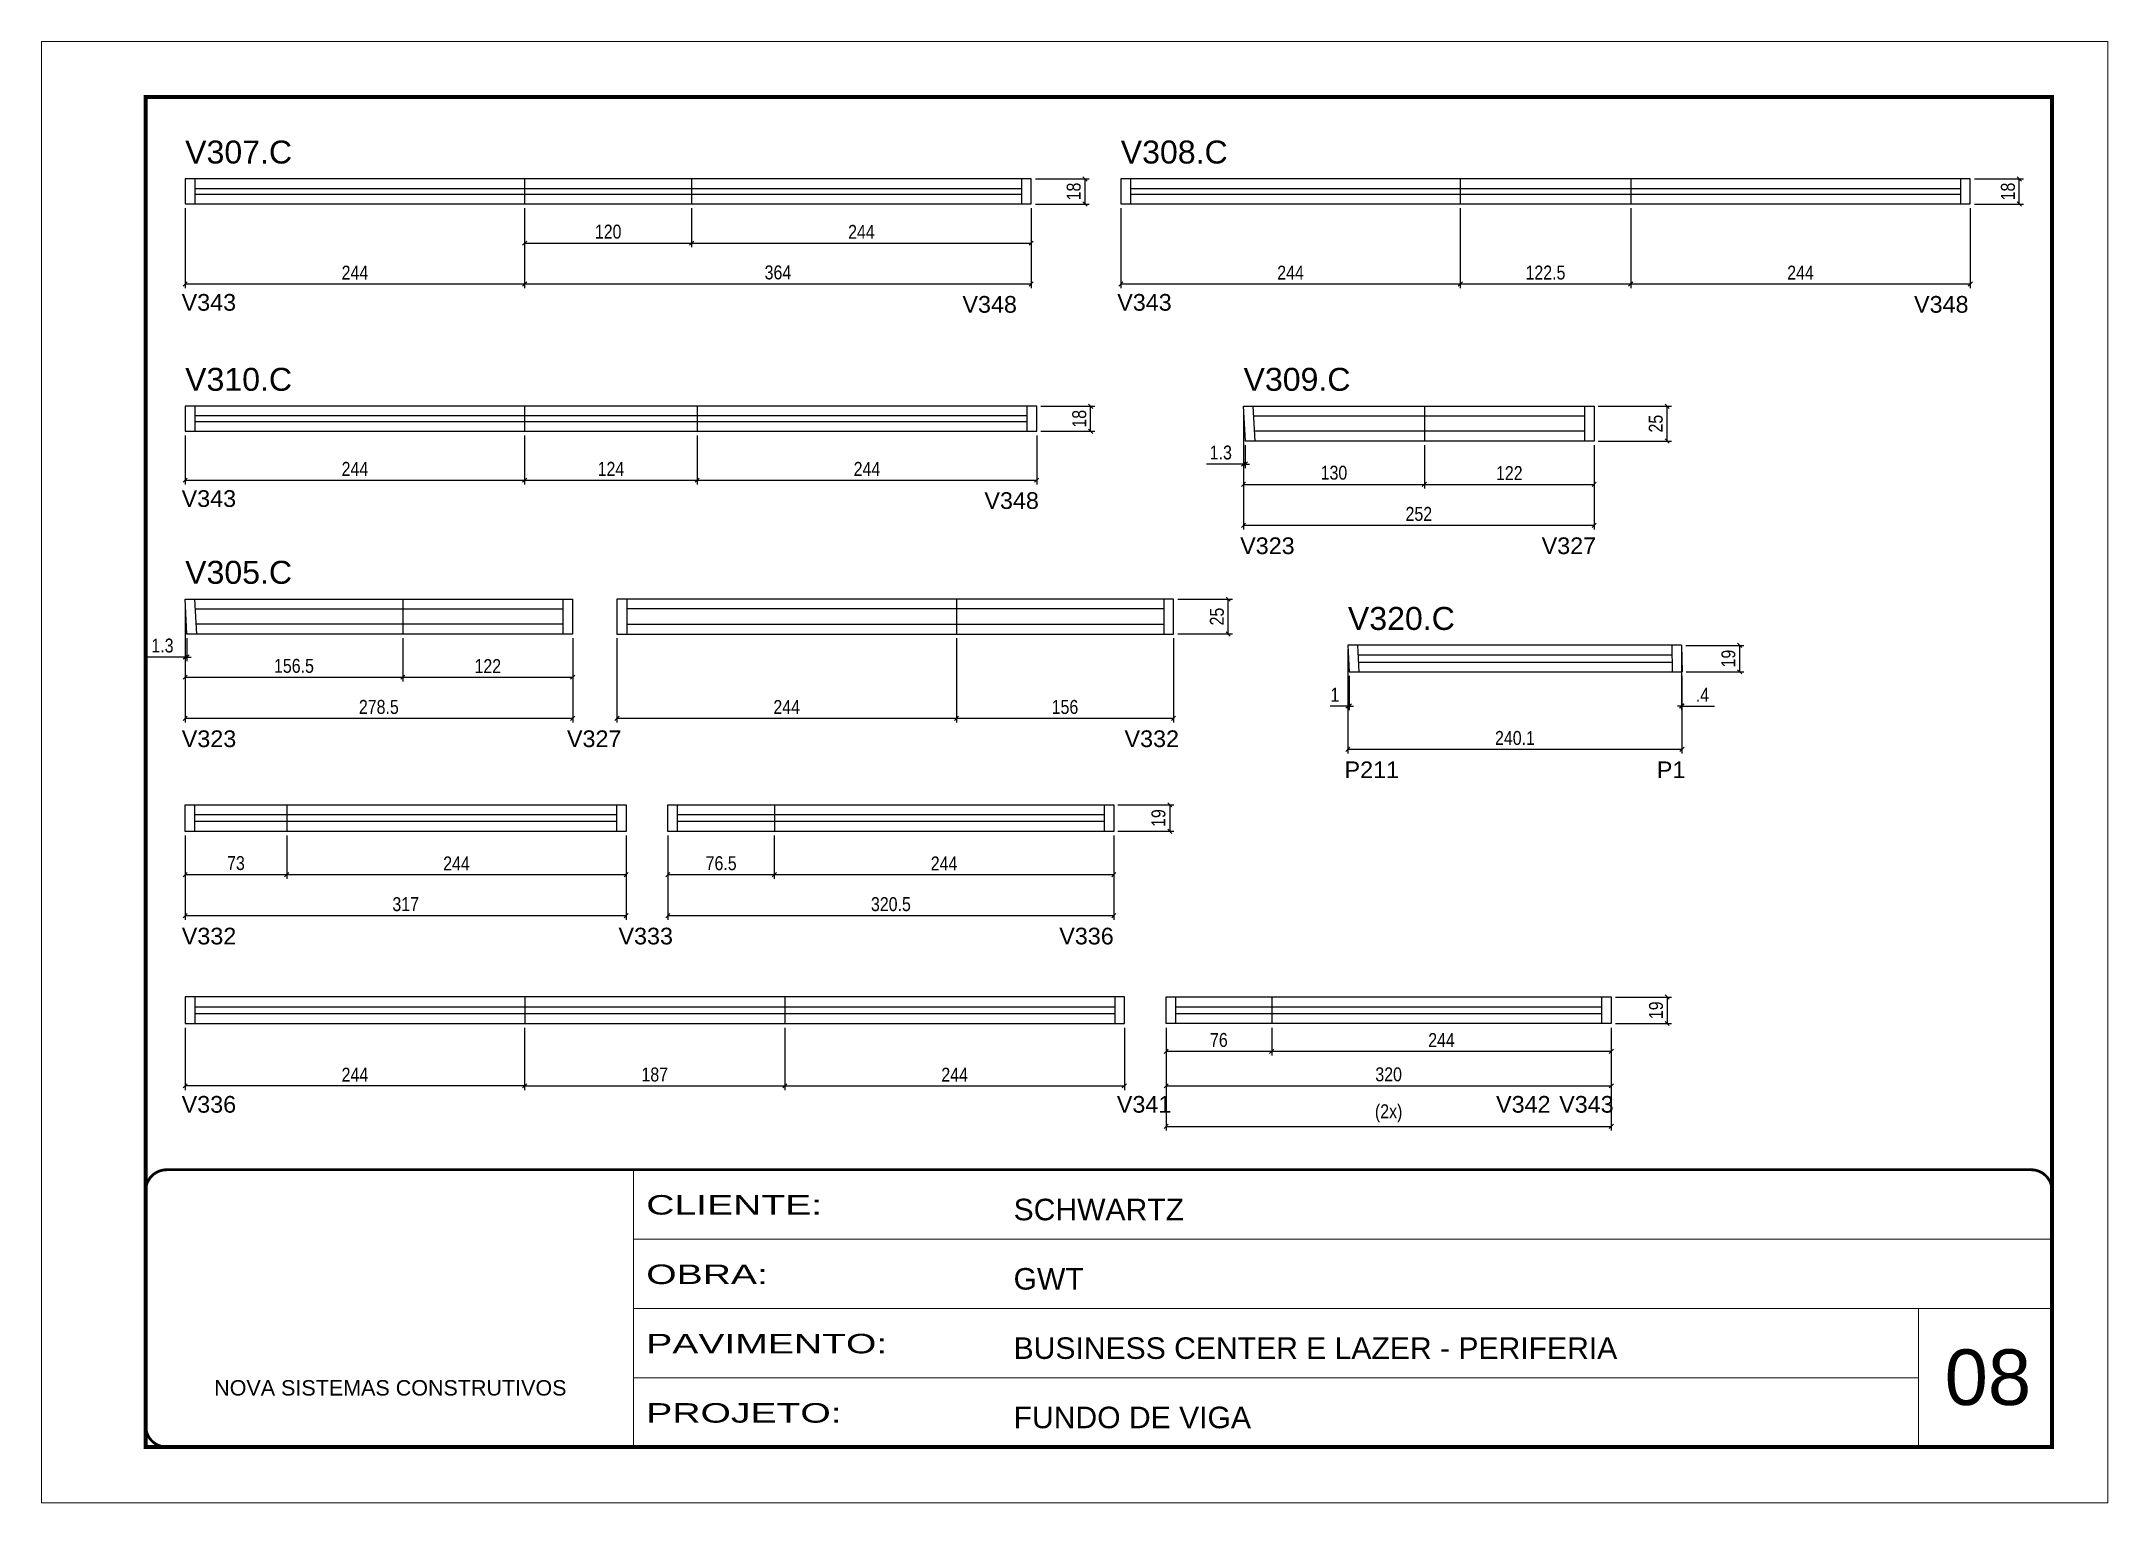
# Model space of a CAD drawing. Extents: x 3245 to 12416, y 917 to 10295.
# Drawn here: x 8014 to 9499, y 7809 to 8859 of the extents above; entities that cross this region are included whole.
import ezdxf

# ---------------------------------------------------------------- set-up
doc = ezdxf.new("R2010")
doc.units = 0
doc.linetypes.add('CONTINUO', pattern=[0])
doc.linetypes.add('DASHED', pattern=[0.75, 0.5, -0.25])
for name, color, linetype in [('5', 5, 'Continuous'), ('COTA', 241, 'Continuous'), ('NOMENCLATURA', 7, 'Continuous'), ('Painéis', 200, 'Continuous'), ('SARR_2.2x7', 40, 'Continuous')]:
    doc.layers.add(name, color=color, linetype=linetype)
for name, color, linetype, lineweight in [('CARIMBO', 255, 'Continuous', 9), ('Folhas', 255, 'Continuous', 9), ('SARRAFO DE PRESSAO', 251, 'DASHED', 9)]:
    doc.layers.add(name, color=color, linetype=linetype, lineweight=lineweight)
doc.styles.add('ARIAL', font='arial.ttf')
doc.styles.add('COTA TECNICA', font='techl___.ttf', dxfattribs={"height": 10})
doc.styles.add('COTA TECNICA-50', font='techl___.ttf', dxfattribs={"height": 10})
doc.styles.get("Standard").update_dxf_attribs({"font": 'arial.ttf'})
doc.styles.add('Tecnologia', font='')
doc.styles.get('Tecnologia').set_extended_font_data('Forgotten Futurist')
doc.dimstyles.new('COTA PAINEL-50', dxfattribs={"dimtxt": 10, "dimasz": 3, "dimexe": 3, "dimexo": 3, "dimgap": 3, "dimtad": 1, "dimdec": 1, "dimzin": 12, "dimdsep": 46, "dimtxsty": 'COTA TECNICA-50', "dimblk1": 'OBLIQUE', "dimblk2": 'OBLIQUE', "dimsah": 1, "dimcen": 0.9, "dimclrd": 4, "dimclre": 4, "dimclrt": 240, "dimadec": 1, "dimazin": 3, "dimtfac": 1, "dimtdec": 1, "dimtmove": 0, "dimatfit": 3, "dimfxl": 1, "dimtolj": 1, "dimtzin": 12, "dimarcsym": 0})
doc.dimstyles.new('PAINEL', dxfattribs={"dimtxt": 10, "dimasz": 3, "dimexe": 3, "dimexo": 3, "dimgap": 3, "dimtad": 1, "dimdec": 1, "dimzin": 12, "dimdsep": 46, "dimtxsty": 'COTA TECNICA', "dimblk1": 'OBLIQUE', "dimblk2": 'OBLIQUE', "dimsah": 1, "dimcen": 0.9, "dimclrd": 4, "dimclre": 4, "dimclrt": 240, "dimadec": 1, "dimazin": 3, "dimtfac": 1, "dimtdec": 1, "dimtmove": 0, "dimatfit": 3, "dimfxl": 1, "dimtolj": 1, "dimtzin": 12, "dimarcsym": 0})

msp = doc.modelspace()

# ---------------------------------------------------------------- texts
at = {"layer": '5', "linetype": 'Continuous'}
for s, p in [('V343', (8114.68, 8665.16)), ('V348', (8675.82, 8663.71)), ('V343', (8787.06, 8665.16)), ('V348', (9359.69, 8663.71)), ('V343', (8114.68, 8524.19)), ('V348', (8691.61, 8522.74)), ('V323', (8875.41, 8490.28)), ('V327', (9092.07, 8490.28)), ('V323', (8114.79, 8351.61)), ('V327', (8391.6, 8351.61)), ('V332', (8792.31, 8351.61)), ('P211', (8950.42, 8329.28)), ('P1', (9174.85, 8329.28)), ('V332', (8114.79, 8209.82)), ('V333', (8428.64, 8209.82)), ('V336', (8745.4, 8209.82)), ('V336', (8114.7, 8088.92)), ('V341', (8786.77, 8088.92)), ('V342', (9059.3, 8088.92)), ('V343', (9104.68, 8088.92))]:
    msp.add_text(s, height=12, rotation=359.99996, dxfattribs=at).set_placement(p)
at = {"layer": 'CARIMBO', "style": 'ARIAL'}
msp.add_text('08', height=40, dxfattribs=at).set_placement((9381.7, 7878.85))
at = {"layer": 'NOMENCLATURA', "linetype": 'Continuous'}
for s, p in [('V307.C', (8117.19, 8770.91)), ('V308.C', (8789.57, 8770.91)), ('V310.C', (8117.19, 8607.6)), ('V309.C', (8877.82, 8607.6)), ('V305.C', (8117.19, 8468.93)), ('V320.C', (8952.82, 8435.79))]:
    msp.add_text(s, height=16.5, dxfattribs=at).set_placement(p)

# ---------------------------------------------------------------- blocks, each defined once
blk = doc.blocks.new('9999999999')
at = {"color": 30, "linetype": 'CONTINUO'}
for p, q in [((98564.6, 34230.2), (98564.6, 34429.4)), ((98564.6, 34379.6), (99584, 34379.6)), ((98564.6, 34329.8), (99488, 34329.8)), ((99584, 34329.8), (99488, 34329.8)), ((99488, 34329.8), (99488, 34230.2)), ((98564.6, 34280), (99488, 34280))]:
    blk.add_line(p, q, dxfattribs=at)
at = {"color": 30, "linetype": 'CONTINUO', "const_width": 2}
blk.add_lwpolyline([(99584, 34230.2), (99584, 34414.4, 0.414214), (99569, 34429.4), (98229, 34429.4, 0.414214), (98214, 34414.4), (98214, 34245.2, 0.414214), (98229, 34230.2), (99584, 34230.2)], format="xyb", dxfattribs=at)
at = {"layer": 'Folhas'}
blk.add_lwpolyline([(98139, 34190.2), (99624, 34190.2), (99624, 35240.2), (98139, 35240.2)], close=True, dxfattribs=at)
at = {"layer": 'Folhas', "color": 30, "const_width": 3}
blk.add_lwpolyline([(98214, 34230.2), (99584, 34230.2), (99584, 35200.2), (98214, 35200.2)], close=True, dxfattribs=at)
at = {"color": 7, "linetype": 'Continuous', "ltscale": 5, "style": 'ARIAL'}
for s, height, p in [('SCHWARTZ', 15.48, (98837.7, 34393.1)), ('GWT', 15.48, (98837.7, 34343.3)), ('BUSINESS CENTER E LAZER - PERIFERIA', 15.483, (98837.7, 34293.5)), ('NOVA SISTEMAS CONSTRUTIVOS', 11.059, (98263.2, 34267.2)), ('FUNDO DE VIGA', 15.483, (98837.7, 34243.7))]:
    blk.add_text(s, height=height, dxfattribs=at).set_placement(p)
at = {"layer": 'Folhas', "color": 7, "style": 'Tecnologia', "width": 1.5}
for s, p in [('CLIENTE:', (98573.7, 34397.2)), ('OBRA:', (98573.7, 34347.3)), ('PAVIMENTO:', (98573.7, 34297.5)), ('PROJETO:', (98573.7, 34247.7))]:
    blk.add_text(s, height=14, dxfattribs=at).set_placement(p)
blk = doc.blocks.new('_Oblique')
at = {"color": 0, "linetype": 'ByBlock', "lineweight": -2}
blk.add_line((-0.5, -0.5), (0.5, 0.5), dxfattribs=at)
blk = doc.blocks.new('*D795')
at = {"layer": 'COTA', "color": 4, "linetype": 'ByBlock', "lineweight": -2, "transparency": 16777216}
for p, q in [((8117.2, 8738.8), (8117.2, 8681.4)), ((8361.2, 8738.8), (8361.2, 8681.4)), ((8117.2, 8684.4), (8361.2, 8684.4))]:
    blk.add_line(p, q, dxfattribs=at)
at = {"layer": 'Defpoints', "color": 0, "linetype": 'ByBlock', "transparency": 16777216}
for p in [(8117.2, 8741.8), (8361.2, 8741.8), (8361.2, 8684.4)]:
    blk.add_point(p, dxfattribs=at)
at = {"layer": 'COTA', "color": 4, "linetype": 'ByBlock', "lineweight": -2, "transparency": 16777216, "xscale": 3, "yscale": 3, "zscale": 3, "rotation": 180}
blk.add_blockref('_Oblique', (8117.2, 8684.4), dxfattribs=at)
at = {"layer": 'COTA', "color": 4, "linetype": 'ByBlock', "lineweight": -2, "transparency": 16777216, "xscale": 3, "yscale": 3, "zscale": 3}
blk.add_blockref('_Oblique', (8361.2, 8684.4), dxfattribs=at)
at = {"layer": 'COTA', "color": 240, "linetype": 'ByBlock', "transparency": 16777216, "insert": (8239.2, 8692.5), "char_height": 10, "attachment_point": 5, "style": 'COTA TECNICA-50'}
blk.add_mtext('\\A1;244', dxfattribs=at)
blk = doc.blocks.new('*D797')
at = {"layer": 'COTA', "color": 4, "linetype": 'ByBlock', "lineweight": -2, "transparency": 16777216}
for p, q in [((8361.2, 8738.8), (8361.2, 8681.4)), ((8725.2, 8738.8), (8725.2, 8681.4)), ((8361.2, 8684.4), (8725.2, 8684.4))]:
    blk.add_line(p, q, dxfattribs=at)
at = {"layer": 'Defpoints', "color": 0, "linetype": 'ByBlock', "transparency": 16777216}
for p in [(8361.2, 8741.8), (8725.2, 8741.8), (8725.2, 8684.4)]:
    blk.add_point(p, dxfattribs=at)
at = {"layer": 'COTA', "color": 4, "linetype": 'ByBlock', "lineweight": -2, "transparency": 16777216, "xscale": 3, "yscale": 3, "zscale": 3, "rotation": 180}
blk.add_blockref('_Oblique', (8361.2, 8684.4), dxfattribs=at)
at = {"layer": 'COTA', "color": 4, "linetype": 'ByBlock', "lineweight": -2, "transparency": 16777216, "xscale": 3, "yscale": 3, "zscale": 3}
blk.add_blockref('_Oblique', (8725.2, 8684.4), dxfattribs=at)
at = {"layer": 'COTA', "color": 240, "linetype": 'ByBlock', "transparency": 16777216, "insert": (8543.2, 8692.6), "char_height": 10, "attachment_point": 5, "style": 'COTA TECNICA-50'}
blk.add_mtext('\\A1;364', dxfattribs=at)
blk = doc.blocks.new('*D798')
at = {"layer": 'COTA', "color": 4, "linetype": 'ByBlock', "lineweight": -2, "transparency": 16777216}
for p, q in [((8361.2, 8738.8), (8361.2, 8710.7)), ((8481.2, 8738.8), (8481.2, 8710.7)), ((8361.2, 8713.7), (8481.2, 8713.7))]:
    blk.add_line(p, q, dxfattribs=at)
at = {"layer": 'Defpoints', "color": 0, "linetype": 'ByBlock', "transparency": 16777216}
for p in [(8361.2, 8741.8), (8481.2, 8741.8), (8481.2, 8713.7)]:
    blk.add_point(p, dxfattribs=at)
at = {"layer": 'COTA', "color": 4, "linetype": 'ByBlock', "lineweight": -2, "transparency": 16777216, "xscale": 3, "yscale": 3, "zscale": 3, "rotation": 180}
blk.add_blockref('_Oblique', (8361.2, 8713.7), dxfattribs=at)
at = {"layer": 'COTA', "color": 4, "linetype": 'ByBlock', "lineweight": -2, "transparency": 16777216, "xscale": 3, "yscale": 3, "zscale": 3}
blk.add_blockref('_Oblique', (8481.2, 8713.7), dxfattribs=at)
at = {"layer": 'COTA', "color": 240, "linetype": 'ByBlock', "transparency": 16777216, "insert": (8421.2, 8721.9), "char_height": 10, "attachment_point": 5, "style": 'COTA TECNICA-50'}
blk.add_mtext('\\A1;120', dxfattribs=at)
blk = doc.blocks.new('*D799')
at = {"layer": 'COTA', "color": 4, "linetype": 'ByBlock', "lineweight": -2, "transparency": 16777216}
for p, q in [((8481.2, 8738.8), (8481.2, 8710.7)), ((8725.2, 8738.8), (8725.2, 8710.7)), ((8481.2, 8713.7), (8725.2, 8713.7))]:
    blk.add_line(p, q, dxfattribs=at)
at = {"layer": 'Defpoints', "color": 0, "linetype": 'ByBlock', "transparency": 16777216}
for p in [(8481.2, 8741.8), (8725.2, 8741.8), (8725.2, 8713.7)]:
    blk.add_point(p, dxfattribs=at)
at = {"layer": 'COTA', "color": 4, "linetype": 'ByBlock', "lineweight": -2, "transparency": 16777216, "xscale": 3, "yscale": 3, "zscale": 3, "rotation": 180}
blk.add_blockref('_Oblique', (8481.2, 8713.7), dxfattribs=at)
at = {"layer": 'COTA', "color": 4, "linetype": 'ByBlock', "lineweight": -2, "transparency": 16777216, "xscale": 3, "yscale": 3, "zscale": 3}
blk.add_blockref('_Oblique', (8725.2, 8713.7), dxfattribs=at)
at = {"layer": 'COTA', "color": 240, "linetype": 'ByBlock', "transparency": 16777216, "insert": (8603.2, 8721.8), "char_height": 10, "attachment_point": 5, "style": 'COTA TECNICA-50'}
blk.add_mtext('\\A1;244', dxfattribs=at)
blk = doc.blocks.new('*D800')
at = {"layer": 'COTA', "color": 4, "linetype": 'ByBlock', "lineweight": -2, "transparency": 16777216}
for p, q in [((8728.2, 8759.8), (8766.9, 8759.8)), ((8763.9, 8741.8), (8763.9, 8759.8)), ((8728.2, 8741.8), (8766.9, 8741.8))]:
    blk.add_line(p, q, dxfattribs=at)
at = {"layer": 'Defpoints', "color": 0, "linetype": 'ByBlock', "transparency": 16777216}
for p in [(8725.2, 8759.8), (8763.9, 8759.8), (8725.2, 8741.8)]:
    blk.add_point(p, dxfattribs=at)
at = {"layer": 'COTA', "color": 4, "linetype": 'ByBlock', "lineweight": -2, "transparency": 16777216, "xscale": 3, "yscale": 3, "zscale": 3}
for p, rotation in [((8763.9, 8759.8), 90), ((8763.9, 8741.8), 270)]:
    blk.add_blockref('_Oblique', p, dxfattribs=dict(at, rotation=rotation))
at = {"layer": 'COTA', "color": 240, "linetype": 'ByBlock', "transparency": 16777216, "insert": (8755.8, 8750.8), "char_height": 10, "attachment_point": 5, "rotation": 90, "style": 'COTA TECNICA-50'}
blk.add_mtext('\\A1;18', dxfattribs=at)
blk = doc.blocks.new('*D796')
at = {"layer": 'COTA', "color": 4, "linetype": 'ByBlock', "lineweight": -2, "transparency": 16777216}
for p, q in [((8789.6, 8738.8), (8789.6, 8681.4)), ((9033.6, 8738.8), (9033.6, 8681.4)), ((8789.6, 8684.4), (9033.6, 8684.4))]:
    blk.add_line(p, q, dxfattribs=at)
at = {"layer": 'Defpoints', "color": 0, "linetype": 'ByBlock', "transparency": 16777216}
for p in [(8789.6, 8741.8), (9033.6, 8741.8), (9033.6, 8684.4)]:
    blk.add_point(p, dxfattribs=at)
at = {"layer": 'COTA', "color": 4, "linetype": 'ByBlock', "lineweight": -2, "transparency": 16777216, "xscale": 3, "yscale": 3, "zscale": 3, "rotation": 180}
blk.add_blockref('_Oblique', (8789.6, 8684.4), dxfattribs=at)
at = {"layer": 'COTA', "color": 4, "linetype": 'ByBlock', "lineweight": -2, "transparency": 16777216, "xscale": 3, "yscale": 3, "zscale": 3}
blk.add_blockref('_Oblique', (9033.6, 8684.4), dxfattribs=at)
at = {"layer": 'COTA', "color": 240, "linetype": 'ByBlock', "transparency": 16777216, "insert": (8911.6, 8692.5), "char_height": 10, "attachment_point": 5, "style": 'COTA TECNICA-50'}
blk.add_mtext('\\A1;244', dxfattribs=at)
blk = doc.blocks.new('*D802')
at = {"layer": 'COTA', "color": 4, "linetype": 'ByBlock', "lineweight": -2, "transparency": 16777216}
for p, q in [((9033.6, 8738.8), (9033.6, 8681.4)), ((9156.1, 8738.8), (9156.1, 8681.4)), ((9033.6, 8684.4), (9156.1, 8684.4))]:
    blk.add_line(p, q, dxfattribs=at)
at = {"layer": 'Defpoints', "color": 0, "linetype": 'ByBlock', "transparency": 16777216}
for p in [(9033.6, 8741.8), (9156.1, 8741.8), (9156.1, 8684.4)]:
    blk.add_point(p, dxfattribs=at)
at = {"layer": 'COTA', "color": 4, "linetype": 'ByBlock', "lineweight": -2, "transparency": 16777216, "xscale": 3, "yscale": 3, "zscale": 3, "rotation": 180}
blk.add_blockref('_Oblique', (9033.6, 8684.4), dxfattribs=at)
at = {"layer": 'COTA', "color": 4, "linetype": 'ByBlock', "lineweight": -2, "transparency": 16777216, "xscale": 3, "yscale": 3, "zscale": 3}
blk.add_blockref('_Oblique', (9156.1, 8684.4), dxfattribs=at)
at = {"layer": 'COTA', "color": 240, "linetype": 'ByBlock', "transparency": 16777216, "insert": (9094.8, 8692.5), "char_height": 10, "attachment_point": 5, "style": 'COTA TECNICA-50'}
blk.add_mtext('\\A1;122.5', dxfattribs=at)
blk = doc.blocks.new('*D803')
at = {"layer": 'COTA', "color": 4, "linetype": 'ByBlock', "lineweight": -2, "transparency": 16777216}
for p, q in [((9156.1, 8738.8), (9156.1, 8681.4)), ((9400.1, 8738.8), (9400.1, 8681.4)), ((9156.1, 8684.4), (9400.1, 8684.4))]:
    blk.add_line(p, q, dxfattribs=at)
at = {"layer": 'Defpoints', "color": 0, "linetype": 'ByBlock', "transparency": 16777216}
for p in [(9156.1, 8741.8), (9400.1, 8741.8), (9400.1, 8684.4)]:
    blk.add_point(p, dxfattribs=at)
at = {"layer": 'COTA', "color": 4, "linetype": 'ByBlock', "lineweight": -2, "transparency": 16777216, "xscale": 3, "yscale": 3, "zscale": 3, "rotation": 180}
blk.add_blockref('_Oblique', (9156.1, 8684.4), dxfattribs=at)
at = {"layer": 'COTA', "color": 4, "linetype": 'ByBlock', "lineweight": -2, "transparency": 16777216, "xscale": 3, "yscale": 3, "zscale": 3}
blk.add_blockref('_Oblique', (9400.1, 8684.4), dxfattribs=at)
at = {"layer": 'COTA', "color": 240, "linetype": 'ByBlock', "transparency": 16777216, "insert": (9278.1, 8692.5), "char_height": 10, "attachment_point": 5, "style": 'COTA TECNICA-50'}
blk.add_mtext('\\A1;244', dxfattribs=at)
blk = doc.blocks.new('*D804')
at = {"layer": 'COTA', "color": 4, "linetype": 'ByBlock', "lineweight": -2, "transparency": 16777216}
for p, q in [((9403.1, 8759.8), (9438.3, 8759.8)), ((9435.3, 8741.8), (9435.3, 8759.8)), ((9403.1, 8741.8), (9438.3, 8741.8))]:
    blk.add_line(p, q, dxfattribs=at)
at = {"layer": 'Defpoints', "color": 0, "linetype": 'ByBlock', "transparency": 16777216}
for p in [(9400.1, 8759.8), (9435.3, 8759.8), (9400.1, 8741.8)]:
    blk.add_point(p, dxfattribs=at)
at = {"layer": 'COTA', "color": 4, "linetype": 'ByBlock', "lineweight": -2, "transparency": 16777216, "xscale": 3, "yscale": 3, "zscale": 3}
for p, rotation in [((9435.3, 8759.8), 90), ((9435.3, 8741.8), 270)]:
    blk.add_blockref('_Oblique', p, dxfattribs=dict(at, rotation=rotation))
at = {"layer": 'COTA', "color": 240, "linetype": 'ByBlock', "transparency": 16777216, "insert": (9427.2, 8750.8), "char_height": 10, "attachment_point": 5, "rotation": 90, "style": 'COTA TECNICA-50'}
blk.add_mtext('\\A1;18', dxfattribs=at)
blk = doc.blocks.new('*D807')
at = {"layer": 'COTA', "color": 4, "linetype": 'ByBlock', "lineweight": -2, "transparency": 16777216}
for p, q in [((8117.2, 8575.5), (8117.2, 8540.4)), ((8361.2, 8575.5), (8361.2, 8540.4)), ((8117.2, 8543.4), (8361.2, 8543.4))]:
    blk.add_line(p, q, dxfattribs=at)
at = {"layer": 'Defpoints', "color": 0, "linetype": 'ByBlock', "transparency": 16777216}
for p in [(8117.2, 8578.5), (8361.2, 8578.5), (8361.2, 8543.4)]:
    blk.add_point(p, dxfattribs=at)
at = {"layer": 'COTA', "color": 4, "linetype": 'ByBlock', "lineweight": -2, "transparency": 16777216, "xscale": 3, "yscale": 3, "zscale": 3, "rotation": 180}
blk.add_blockref('_Oblique', (8117.2, 8543.4), dxfattribs=at)
at = {"layer": 'COTA', "color": 4, "linetype": 'ByBlock', "lineweight": -2, "transparency": 16777216, "xscale": 3, "yscale": 3, "zscale": 3}
blk.add_blockref('_Oblique', (8361.2, 8543.4), dxfattribs=at)
at = {"layer": 'COTA', "color": 240, "linetype": 'ByBlock', "transparency": 16777216, "insert": (8239.2, 8551.5), "char_height": 10, "attachment_point": 5, "style": 'COTA TECNICA-50'}
blk.add_mtext('\\A1;244', dxfattribs=at)
blk = doc.blocks.new('*D809')
at = {"layer": 'COTA', "color": 4, "linetype": 'ByBlock', "lineweight": -2, "transparency": 16777216}
for p, q in [((8361.2, 8575.5), (8361.2, 8540.4)), ((8485.2, 8575.5), (8485.2, 8540.4)), ((8361.2, 8543.4), (8485.2, 8543.4))]:
    blk.add_line(p, q, dxfattribs=at)
at = {"layer": 'Defpoints', "color": 0, "linetype": 'ByBlock', "transparency": 16777216}
for p in [(8361.2, 8578.5), (8485.2, 8578.5), (8485.2, 8543.4)]:
    blk.add_point(p, dxfattribs=at)
at = {"layer": 'COTA', "color": 4, "linetype": 'ByBlock', "lineweight": -2, "transparency": 16777216, "xscale": 3, "yscale": 3, "zscale": 3, "rotation": 180}
blk.add_blockref('_Oblique', (8361.2, 8543.4), dxfattribs=at)
at = {"layer": 'COTA', "color": 4, "linetype": 'ByBlock', "lineweight": -2, "transparency": 16777216, "xscale": 3, "yscale": 3, "zscale": 3}
blk.add_blockref('_Oblique', (8485.2, 8543.4), dxfattribs=at)
at = {"layer": 'COTA', "color": 240, "linetype": 'ByBlock', "transparency": 16777216, "insert": (8423.2, 8551.5), "char_height": 10, "attachment_point": 5, "style": 'COTA TECNICA-50'}
blk.add_mtext('\\A1;124', dxfattribs=at)
blk = doc.blocks.new('*D810')
at = {"layer": 'COTA', "color": 4, "linetype": 'ByBlock', "lineweight": -2, "transparency": 16777216}
for p, q in [((8485.2, 8575.5), (8485.2, 8540.4)), ((8729.2, 8575.5), (8729.2, 8540.4)), ((8485.2, 8543.4), (8729.2, 8543.4))]:
    blk.add_line(p, q, dxfattribs=at)
at = {"layer": 'Defpoints', "color": 0, "linetype": 'ByBlock', "transparency": 16777216}
for p in [(8485.2, 8578.5), (8729.2, 8578.5), (8729.2, 8543.4)]:
    blk.add_point(p, dxfattribs=at)
at = {"layer": 'COTA', "color": 4, "linetype": 'ByBlock', "lineweight": -2, "transparency": 16777216, "xscale": 3, "yscale": 3, "zscale": 3, "rotation": 180}
blk.add_blockref('_Oblique', (8485.2, 8543.4), dxfattribs=at)
at = {"layer": 'COTA', "color": 4, "linetype": 'ByBlock', "lineweight": -2, "transparency": 16777216, "xscale": 3, "yscale": 3, "zscale": 3}
blk.add_blockref('_Oblique', (8729.2, 8543.4), dxfattribs=at)
at = {"layer": 'COTA', "color": 240, "linetype": 'ByBlock', "transparency": 16777216, "insert": (8607.2, 8551.5), "char_height": 10, "attachment_point": 5, "style": 'COTA TECNICA-50'}
blk.add_mtext('\\A1;244', dxfattribs=at)
blk = doc.blocks.new('*D811')
at = {"layer": 'COTA', "color": 4, "linetype": 'ByBlock', "lineweight": -2, "transparency": 16777216}
for p, q in [((8732.2, 8596.5), (8770.9, 8596.5)), ((8767.9, 8578.5), (8767.9, 8596.5)), ((8732.2, 8578.5), (8770.9, 8578.5))]:
    blk.add_line(p, q, dxfattribs=at)
at = {"layer": 'Defpoints', "color": 0, "linetype": 'ByBlock', "transparency": 16777216}
for p in [(8729.2, 8596.5), (8767.9, 8596.5), (8729.2, 8578.5)]:
    blk.add_point(p, dxfattribs=at)
at = {"layer": 'COTA', "color": 4, "linetype": 'ByBlock', "lineweight": -2, "transparency": 16777216, "xscale": 3, "yscale": 3, "zscale": 3}
for p, rotation in [((8767.9, 8596.5), 90), ((8767.9, 8578.5), 270)]:
    blk.add_blockref('_Oblique', p, dxfattribs=dict(at, rotation=rotation))
at = {"layer": 'COTA', "color": 240, "linetype": 'ByBlock', "transparency": 16777216, "insert": (8759.8, 8587.5), "char_height": 10, "attachment_point": 5, "rotation": 90, "style": 'COTA TECNICA-50'}
blk.add_mtext('\\A1;18', dxfattribs=at)
blk = doc.blocks.new('*D814')
at = {"layer": 'COTA', "color": 4, "linetype": 'ByBlock', "lineweight": -2, "transparency": 16777216}
for p, q in [((8117.2, 8454.9), (8117.2, 8369.3)), ((8395.7, 8429.9), (8395.7, 8369.3)), ((8117.2, 8372.3), (8395.7, 8372.3))]:
    blk.add_line(p, q, dxfattribs=at)
at = {"layer": 'Defpoints', "color": 0, "linetype": 'ByBlock', "transparency": 16777216}
for p in [(8117.2, 8457.9), (8395.7, 8432.9), (8395.7, 8372.3)]:
    blk.add_point(p, dxfattribs=at)
at = {"layer": 'COTA', "color": 4, "linetype": 'ByBlock', "lineweight": -2, "transparency": 16777216, "xscale": 3, "yscale": 3, "zscale": 3, "rotation": 180}
blk.add_blockref('_Oblique', (8117.2, 8372.3), dxfattribs=at)
at = {"layer": 'COTA', "color": 4, "linetype": 'ByBlock', "lineweight": -2, "transparency": 16777216, "xscale": 3, "yscale": 3, "zscale": 3}
blk.add_blockref('_Oblique', (8395.7, 8372.3), dxfattribs=at)
at = {"layer": 'COTA', "color": 240, "linetype": 'ByBlock', "transparency": 16777216, "insert": (8256.4, 8380.4), "char_height": 10, "attachment_point": 5, "style": 'COTA TECNICA-50'}
blk.add_mtext('\\A1;278.5', dxfattribs=at)
blk = doc.blocks.new('*D815')
at = {"layer": 'COTA', "color": 4, "linetype": 'ByBlock', "lineweight": -2, "transparency": 16777216}
for p, q in [((8117.2, 8454.9), (8117.2, 8413.3)), ((8118.5, 8429.9), (8118.5, 8413.3)), ((8117.2, 8416.3), (8090.5, 8416.3)), ((8118.5, 8416.3), (8117.2, 8416.3)), ((8118.5, 8416.3), (8121.5, 8416.3))]:
    blk.add_line(p, q, dxfattribs=at)
at = {"layer": 'Defpoints', "color": 0, "linetype": 'ByBlock', "transparency": 16777216}
for p in [(8117.2, 8457.9), (8118.5, 8432.9), (8117.2, 8416.3)]:
    blk.add_point(p, dxfattribs=at)
at = {"layer": 'COTA', "color": 4, "linetype": 'ByBlock', "lineweight": -2, "transparency": 16777216, "xscale": 3, "yscale": 3, "zscale": 3}
blk.add_blockref('_Oblique', (8117.2, 8416.3), dxfattribs=at)
at = {"layer": 'COTA', "color": 4, "linetype": 'ByBlock', "lineweight": -2, "transparency": 16777216, "xscale": 3, "yscale": 3, "zscale": 3, "rotation": 180}
blk.add_blockref('_Oblique', (8118.5, 8416.3), dxfattribs=at)
at = {"layer": 'COTA', "color": 240, "linetype": 'ByBlock', "transparency": 16777216, "insert": (8100.9, 8424.5), "char_height": 10, "attachment_point": 5, "style": 'COTA TECNICA-50'}
blk.add_mtext('\\A1;1.3', dxfattribs=at)
blk = doc.blocks.new('*D816')
at = {"layer": 'COTA', "color": 4, "linetype": 'ByBlock', "lineweight": -2, "transparency": 16777216}
for p, q in [((8117.2, 8454.9), (8117.2, 8398.8)), ((8273.7, 8429.9), (8273.7, 8398.8)), ((8117.2, 8401.8), (8273.7, 8401.8))]:
    blk.add_line(p, q, dxfattribs=at)
at = {"layer": 'Defpoints', "color": 0, "linetype": 'ByBlock', "transparency": 16777216}
for p in [(8117.2, 8457.9), (8273.7, 8432.9), (8273.7, 8401.8)]:
    blk.add_point(p, dxfattribs=at)
at = {"layer": 'COTA', "color": 4, "linetype": 'ByBlock', "lineweight": -2, "transparency": 16777216, "xscale": 3, "yscale": 3, "zscale": 3, "rotation": 180}
blk.add_blockref('_Oblique', (8117.2, 8401.8), dxfattribs=at)
at = {"layer": 'COTA', "color": 4, "linetype": 'ByBlock', "lineweight": -2, "transparency": 16777216, "xscale": 3, "yscale": 3, "zscale": 3}
blk.add_blockref('_Oblique', (8273.7, 8401.8), dxfattribs=at)
at = {"layer": 'COTA', "color": 240, "linetype": 'ByBlock', "transparency": 16777216, "insert": (8195.4, 8409.9), "char_height": 10, "attachment_point": 5, "style": 'COTA TECNICA-50'}
blk.add_mtext('\\A1;156.5', dxfattribs=at)
blk = doc.blocks.new('*D817')
at = {"layer": 'COTA', "color": 4, "linetype": 'ByBlock', "lineweight": -2, "transparency": 16777216}
for p, q in [((8273.7, 8429.9), (8273.7, 8398.8)), ((8395.7, 8429.9), (8395.7, 8398.8)), ((8273.7, 8401.8), (8395.7, 8401.8))]:
    blk.add_line(p, q, dxfattribs=at)
at = {"layer": 'Defpoints', "color": 0, "linetype": 'ByBlock', "transparency": 16777216}
for p in [(8273.7, 8432.9), (8395.7, 8432.9), (8395.7, 8401.8)]:
    blk.add_point(p, dxfattribs=at)
at = {"layer": 'COTA', "color": 4, "linetype": 'ByBlock', "lineweight": -2, "transparency": 16777216, "xscale": 3, "yscale": 3, "zscale": 3, "rotation": 180}
blk.add_blockref('_Oblique', (8273.7, 8401.8), dxfattribs=at)
at = {"layer": 'COTA', "color": 4, "linetype": 'ByBlock', "lineweight": -2, "transparency": 16777216, "xscale": 3, "yscale": 3, "zscale": 3}
blk.add_blockref('_Oblique', (8395.7, 8401.8), dxfattribs=at)
at = {"layer": 'COTA', "color": 240, "linetype": 'ByBlock', "transparency": 16777216, "insert": (8334.7, 8409.8), "char_height": 10, "attachment_point": 5, "style": 'COTA TECNICA-50'}
blk.add_mtext('\\A1;122', dxfattribs=at)
blk = doc.blocks.new('*D813')
at = {"layer": 'COTA', "color": 4, "linetype": 'ByBlock', "lineweight": -2, "transparency": 16777216}
for p, q in [((8427.5, 8429.9), (8427.5, 8369.3)), ((8671.5, 8429.9), (8671.5, 8369.3)), ((8427.5, 8372.3), (8671.5, 8372.3))]:
    blk.add_line(p, q, dxfattribs=at)
at = {"layer": 'Defpoints', "color": 0, "linetype": 'ByBlock', "transparency": 16777216}
for p in [(8427.5, 8432.9), (8671.5, 8432.9), (8671.5, 8372.3)]:
    blk.add_point(p, dxfattribs=at)
at = {"layer": 'COTA', "color": 4, "linetype": 'ByBlock', "lineweight": -2, "transparency": 16777216, "xscale": 3, "yscale": 3, "zscale": 3, "rotation": 180}
blk.add_blockref('_Oblique', (8427.5, 8372.3), dxfattribs=at)
at = {"layer": 'COTA', "color": 4, "linetype": 'ByBlock', "lineweight": -2, "transparency": 16777216, "xscale": 3, "yscale": 3, "zscale": 3}
blk.add_blockref('_Oblique', (8671.5, 8372.3), dxfattribs=at)
at = {"layer": 'COTA', "color": 240, "linetype": 'ByBlock', "transparency": 16777216, "insert": (8549.5, 8380.4), "char_height": 10, "attachment_point": 5, "style": 'COTA TECNICA-50'}
blk.add_mtext('\\A1;244', dxfattribs=at)
blk = doc.blocks.new('*D818')
at = {"layer": 'COTA', "color": 4, "linetype": 'ByBlock', "lineweight": -2, "transparency": 16777216}
for p, q in [((8671.5, 8429.9), (8671.5, 8369.3)), ((8827.5, 8429.9), (8827.5, 8369.3)), ((8671.5, 8372.3), (8827.5, 8372.3))]:
    blk.add_line(p, q, dxfattribs=at)
at = {"layer": 'Defpoints', "color": 0, "linetype": 'ByBlock', "transparency": 16777216}
for p in [(8671.5, 8432.9), (8827.5, 8432.9), (8827.5, 8372.3)]:
    blk.add_point(p, dxfattribs=at)
at = {"layer": 'COTA', "color": 4, "linetype": 'ByBlock', "lineweight": -2, "transparency": 16777216, "xscale": 3, "yscale": 3, "zscale": 3, "rotation": 180}
blk.add_blockref('_Oblique', (8671.5, 8372.3), dxfattribs=at)
at = {"layer": 'COTA', "color": 4, "linetype": 'ByBlock', "lineweight": -2, "transparency": 16777216, "xscale": 3, "yscale": 3, "zscale": 3}
blk.add_blockref('_Oblique', (8827.5, 8372.3), dxfattribs=at)
at = {"layer": 'COTA', "color": 240, "linetype": 'ByBlock', "transparency": 16777216, "insert": (8749.5, 8380.4), "char_height": 10, "attachment_point": 5, "style": 'COTA TECNICA-50'}
blk.add_mtext('\\A1;156', dxfattribs=at)
blk = doc.blocks.new('*D819')
at = {"layer": 'COTA', "color": 4, "linetype": 'ByBlock', "lineweight": -2, "transparency": 16777216}
for p, q in [((8830.5, 8457.9), (8869.8, 8457.9)), ((8866.8, 8432.9), (8866.8, 8457.9)), ((8830.5, 8432.9), (8869.8, 8432.9))]:
    blk.add_line(p, q, dxfattribs=at)
at = {"layer": 'Defpoints', "color": 0, "linetype": 'ByBlock', "transparency": 16777216}
for p in [(8827.5, 8457.9), (8866.8, 8457.9), (8827.5, 8432.9)]:
    blk.add_point(p, dxfattribs=at)
at = {"layer": 'COTA', "color": 4, "linetype": 'ByBlock', "lineweight": -2, "transparency": 16777216, "xscale": 3, "yscale": 3, "zscale": 3}
for p, rotation in [((8866.8, 8457.9), 90), ((8866.8, 8432.9), 270)]:
    blk.add_blockref('_Oblique', p, dxfattribs=dict(at, rotation=rotation))
at = {"layer": 'COTA', "color": 240, "linetype": 'ByBlock', "transparency": 16777216, "insert": (8858.7, 8445.4), "char_height": 10, "attachment_point": 5, "rotation": 90, "style": 'COTA TECNICA-50'}
blk.add_mtext('\\A1;25', dxfattribs=at)
blk = doc.blocks.new('*D828')
at = {"layer": 'COTA', "color": 4, "linetype": 'ByBlock', "lineweight": -2, "transparency": 16777216}
for p, q in [((8117.2, 8288.1), (8117.2, 8227.5)), ((8434.2, 8288.1), (8434.2, 8227.5)), ((8117.2, 8230.5), (8434.2, 8230.5))]:
    blk.add_line(p, q, dxfattribs=at)
at = {"layer": 'Defpoints', "color": 0, "linetype": 'ByBlock', "transparency": 16777216}
for p in [(8117.2, 8291.1), (8434.2, 8291.1), (8434.2, 8230.5)]:
    blk.add_point(p, dxfattribs=at)
at = {"layer": 'COTA', "color": 4, "linetype": 'ByBlock', "lineweight": -2, "transparency": 16777216, "xscale": 3, "yscale": 3, "zscale": 3, "rotation": 180}
blk.add_blockref('_Oblique', (8117.2, 8230.5), dxfattribs=at)
at = {"layer": 'COTA', "color": 4, "linetype": 'ByBlock', "lineweight": -2, "transparency": 16777216, "xscale": 3, "yscale": 3, "zscale": 3}
blk.add_blockref('_Oblique', (8434.2, 8230.5), dxfattribs=at)
at = {"layer": 'COTA', "color": 240, "linetype": 'ByBlock', "transparency": 16777216, "insert": (8275.7, 8238.7), "char_height": 10, "attachment_point": 5, "style": 'COTA TECNICA-50'}
blk.add_mtext('\\A1;317', dxfattribs=at)
blk = doc.blocks.new('*D829')
at = {"layer": 'COTA', "color": 4, "linetype": 'ByBlock', "lineweight": -2, "transparency": 16777216}
for p, q in [((8117.2, 8288.1), (8117.2, 8257)), ((8190.2, 8288.1), (8190.2, 8257)), ((8117.2, 8260), (8190.2, 8260))]:
    blk.add_line(p, q, dxfattribs=at)
at = {"layer": 'Defpoints', "color": 0, "linetype": 'ByBlock', "transparency": 16777216}
for p in [(8117.2, 8291.1), (8190.2, 8291.1), (8190.2, 8260)]:
    blk.add_point(p, dxfattribs=at)
at = {"layer": 'COTA', "color": 4, "linetype": 'ByBlock', "lineweight": -2, "transparency": 16777216, "xscale": 3, "yscale": 3, "zscale": 3, "rotation": 180}
blk.add_blockref('_Oblique', (8117.2, 8260), dxfattribs=at)
at = {"layer": 'COTA', "color": 4, "linetype": 'ByBlock', "lineweight": -2, "transparency": 16777216, "xscale": 3, "yscale": 3, "zscale": 3}
blk.add_blockref('_Oblique', (8190.2, 8260), dxfattribs=at)
at = {"layer": 'COTA', "color": 240, "linetype": 'ByBlock', "transparency": 16777216, "insert": (8153.7, 8268.2), "char_height": 10, "attachment_point": 5, "style": 'COTA TECNICA-50'}
blk.add_mtext('\\A1;73', dxfattribs=at)
blk = doc.blocks.new('*D830')
at = {"layer": 'COTA', "color": 4, "linetype": 'ByBlock', "lineweight": -2, "transparency": 16777216}
for p, q in [((8190.2, 8288.1), (8190.2, 8257)), ((8434.2, 8288.1), (8434.2, 8257)), ((8190.2, 8260), (8434.2, 8260))]:
    blk.add_line(p, q, dxfattribs=at)
at = {"layer": 'Defpoints', "color": 0, "linetype": 'ByBlock', "transparency": 16777216}
for p in [(8190.2, 8291.1), (8434.2, 8291.1), (8434.2, 8260)]:
    blk.add_point(p, dxfattribs=at)
at = {"layer": 'COTA', "color": 4, "linetype": 'ByBlock', "lineweight": -2, "transparency": 16777216, "xscale": 3, "yscale": 3, "zscale": 3, "rotation": 180}
blk.add_blockref('_Oblique', (8190.2, 8260), dxfattribs=at)
at = {"layer": 'COTA', "color": 4, "linetype": 'ByBlock', "lineweight": -2, "transparency": 16777216, "xscale": 3, "yscale": 3, "zscale": 3}
blk.add_blockref('_Oblique', (8434.2, 8260), dxfattribs=at)
at = {"layer": 'COTA', "color": 240, "linetype": 'ByBlock', "transparency": 16777216, "insert": (8312.2, 8268), "char_height": 10, "attachment_point": 5, "style": 'COTA TECNICA-50'}
blk.add_mtext('\\A1;244', dxfattribs=at)
blk = doc.blocks.new('*D823')
at = {"layer": 'COTA', "color": 4, "linetype": 'ByBlock', "lineweight": -2, "transparency": 16777216}
for p, q in [((8464.1, 8288.1), (8464.1, 8227.5)), ((8784.6, 8288.1), (8784.6, 8227.5)), ((8464.1, 8230.5), (8784.6, 8230.5))]:
    blk.add_line(p, q, dxfattribs=at)
at = {"layer": 'Defpoints', "color": 0, "linetype": 'ByBlock', "transparency": 16777216}
for p in [(8464.1, 8291.1), (8784.6, 8291.1), (8784.6, 8230.5)]:
    blk.add_point(p, dxfattribs=at)
at = {"layer": 'COTA', "color": 4, "linetype": 'ByBlock', "lineweight": -2, "transparency": 16777216, "xscale": 3, "yscale": 3, "zscale": 3, "rotation": 180}
blk.add_blockref('_Oblique', (8464.1, 8230.5), dxfattribs=at)
at = {"layer": 'COTA', "color": 4, "linetype": 'ByBlock', "lineweight": -2, "transparency": 16777216, "xscale": 3, "yscale": 3, "zscale": 3}
blk.add_blockref('_Oblique', (8784.6, 8230.5), dxfattribs=at)
at = {"layer": 'COTA', "color": 240, "linetype": 'ByBlock', "transparency": 16777216, "insert": (8624.4, 8238.7), "char_height": 10, "attachment_point": 5, "style": 'COTA TECNICA-50'}
blk.add_mtext('\\A1;320.5', dxfattribs=at)
blk = doc.blocks.new('*D824')
at = {"layer": 'COTA', "color": 4, "linetype": 'ByBlock', "lineweight": -2, "transparency": 16777216}
for p, q in [((8464.1, 8288.1), (8464.1, 8257)), ((8540.6, 8288.1), (8540.6, 8257)), ((8464.1, 8260), (8540.6, 8260))]:
    blk.add_line(p, q, dxfattribs=at)
at = {"layer": 'Defpoints', "color": 0, "linetype": 'ByBlock', "transparency": 16777216}
for p in [(8464.1, 8291.1), (8540.6, 8291.1), (8540.6, 8260)]:
    blk.add_point(p, dxfattribs=at)
at = {"layer": 'COTA', "color": 4, "linetype": 'ByBlock', "lineweight": -2, "transparency": 16777216, "xscale": 3, "yscale": 3, "zscale": 3, "rotation": 180}
blk.add_blockref('_Oblique', (8464.1, 8260), dxfattribs=at)
at = {"layer": 'COTA', "color": 4, "linetype": 'ByBlock', "lineweight": -2, "transparency": 16777216, "xscale": 3, "yscale": 3, "zscale": 3}
blk.add_blockref('_Oblique', (8540.6, 8260), dxfattribs=at)
at = {"layer": 'COTA', "color": 240, "linetype": 'ByBlock', "transparency": 16777216, "insert": (8502.4, 8268.1), "char_height": 10, "attachment_point": 5, "style": 'COTA TECNICA-50'}
blk.add_mtext('\\A1;76.5', dxfattribs=at)
blk = doc.blocks.new('*D825')
at = {"layer": 'COTA', "color": 4, "linetype": 'ByBlock', "lineweight": -2, "transparency": 16777216}
for p, q in [((8540.6, 8288.1), (8540.6, 8257)), ((8784.6, 8288.1), (8784.6, 8257)), ((8540.6, 8260), (8784.6, 8260))]:
    blk.add_line(p, q, dxfattribs=at)
at = {"layer": 'Defpoints', "color": 0, "linetype": 'ByBlock', "transparency": 16777216}
for p in [(8540.6, 8291.1), (8784.6, 8291.1), (8784.6, 8260)]:
    blk.add_point(p, dxfattribs=at)
at = {"layer": 'COTA', "color": 4, "linetype": 'ByBlock', "lineweight": -2, "transparency": 16777216, "xscale": 3, "yscale": 3, "zscale": 3, "rotation": 180}
blk.add_blockref('_Oblique', (8540.6, 8260), dxfattribs=at)
at = {"layer": 'COTA', "color": 4, "linetype": 'ByBlock', "lineweight": -2, "transparency": 16777216, "xscale": 3, "yscale": 3, "zscale": 3}
blk.add_blockref('_Oblique', (8784.6, 8260), dxfattribs=at)
at = {"layer": 'COTA', "color": 240, "linetype": 'ByBlock', "transparency": 16777216, "insert": (8662.6, 8268), "char_height": 10, "attachment_point": 5, "style": 'COTA TECNICA-50'}
blk.add_mtext('\\A1;244', dxfattribs=at)
blk = doc.blocks.new('*D820')
at = {"layer": 'COTA', "color": 4, "linetype": 'ByBlock', "lineweight": -2, "transparency": 16777216}
for p, q in [((8117.2, 8150), (8117.2, 8105.2)), ((8361.2, 8150), (8361.2, 8105.2)), ((8361.2, 8108.2), (8117.2, 8108.2))]:
    blk.add_line(p, q, dxfattribs=at)
at = {"layer": 'Defpoints', "color": 0, "linetype": 'ByBlock', "transparency": 16777216}
for p in [(8117.2, 8153), (8361.2, 8153), (8117.2, 8108.2)]:
    blk.add_point(p, dxfattribs=at)
at = {"layer": 'COTA', "color": 4, "linetype": 'ByBlock', "lineweight": -2, "transparency": 16777216, "xscale": 3, "yscale": 3, "zscale": 3, "rotation": 180}
blk.add_blockref('_Oblique', (8117.2, 8108.2), dxfattribs=at)
at = {"layer": 'COTA', "color": 4, "linetype": 'ByBlock', "lineweight": -2, "transparency": 16777216, "xscale": 3, "yscale": 3, "zscale": 3}
blk.add_blockref('_Oblique', (8361.2, 8108.2), dxfattribs=at)
at = {"layer": 'COTA', "color": 240, "linetype": 'ByBlock', "transparency": 16777216, "insert": (8239.2, 8116.2), "char_height": 10, "attachment_point": 5, "style": 'COTA TECNICA-50'}
blk.add_mtext('\\A1;244', dxfattribs=at)
blk = doc.blocks.new('*D826')
at = {"layer": 'COTA', "color": 4, "linetype": 'ByBlock', "lineweight": -2, "transparency": 16777216}
for p, q in [((8361.2, 8150), (8361.2, 8105.2)), ((8548.2, 8150), (8548.2, 8105.2)), ((8361.2, 8108.2), (8548.2, 8108.2))]:
    blk.add_line(p, q, dxfattribs=at)
at = {"layer": 'Defpoints', "color": 0, "linetype": 'ByBlock', "transparency": 16777216}
for p in [(8361.2, 8153), (8548.2, 8153), (8548.2, 8108.2)]:
    blk.add_point(p, dxfattribs=at)
at = {"layer": 'COTA', "color": 4, "linetype": 'ByBlock', "lineweight": -2, "transparency": 16777216, "xscale": 3, "yscale": 3, "zscale": 3, "rotation": 180}
blk.add_blockref('_Oblique', (8361.2, 8108.2), dxfattribs=at)
at = {"layer": 'COTA', "color": 4, "linetype": 'ByBlock', "lineweight": -2, "transparency": 16777216, "xscale": 3, "yscale": 3, "zscale": 3}
blk.add_blockref('_Oblique', (8548.2, 8108.2), dxfattribs=at)
at = {"layer": 'COTA', "color": 240, "linetype": 'ByBlock', "transparency": 16777216, "insert": (8454.7, 8116.3), "char_height": 10, "attachment_point": 5, "style": 'COTA TECNICA-50'}
blk.add_mtext('\\A1;187', dxfattribs=at)
blk = doc.blocks.new('*D827')
at = {"layer": 'COTA', "color": 4, "linetype": 'ByBlock', "lineweight": -2, "transparency": 16777216}
for p, q in [((8548.2, 8150), (8548.2, 8105.2)), ((8792.2, 8150), (8792.2, 8105.2)), ((8548.2, 8108.2), (8792.2, 8108.2))]:
    blk.add_line(p, q, dxfattribs=at)
at = {"layer": 'Defpoints', "color": 0, "linetype": 'ByBlock', "transparency": 16777216}
for p in [(8548.2, 8153), (8792.2, 8153), (8792.2, 8108.2)]:
    blk.add_point(p, dxfattribs=at)
at = {"layer": 'COTA', "color": 4, "linetype": 'ByBlock', "lineweight": -2, "transparency": 16777216, "xscale": 3, "yscale": 3, "zscale": 3, "rotation": 180}
blk.add_blockref('_Oblique', (8548.2, 8108.2), dxfattribs=at)
at = {"layer": 'COTA', "color": 4, "linetype": 'ByBlock', "lineweight": -2, "transparency": 16777216, "xscale": 3, "yscale": 3, "zscale": 3}
blk.add_blockref('_Oblique', (8792.2, 8108.2), dxfattribs=at)
at = {"layer": 'COTA', "color": 240, "linetype": 'ByBlock', "transparency": 16777216, "insert": (8670.2, 8116.2), "char_height": 10, "attachment_point": 5, "style": 'COTA TECNICA-50'}
blk.add_mtext('\\A1;244', dxfattribs=at)
blk = doc.blocks.new('*D821')
at = {"layer": 'COTA', "color": 4, "lineweight": -2, "transparency": 16777216}
for p, q in [((8787.6, 8310.1), (8827.8, 8310.1)), ((8824.8, 8310.1), (8824.8, 8291.1)), ((8787.6, 8291.1), (8827.8, 8291.1))]:
    blk.add_line(p, q, dxfattribs=at)
at = {"layer": 'Defpoints', "color": 0, "transparency": 16777216}
for p in [(8784.6, 8310.1), (8784.6, 8291.1), (8824.8, 8291.1)]:
    blk.add_point(p, dxfattribs=at)
at = {"layer": 'COTA', "color": 4, "lineweight": -2, "transparency": 16777216, "xscale": 3, "yscale": 3, "zscale": 3}
for p, rotation in [((8824.8, 8310.1), 90), ((8824.8, 8291.1), 270)]:
    blk.add_blockref('_Oblique', p, dxfattribs=dict(at, rotation=rotation))
at = {"layer": 'COTA', "color": 240, "transparency": 16777216, "insert": (8816.7, 8300.6), "char_height": 10, "attachment_point": 5, "rotation": 90, "style": 'COTA TECNICA'}
blk.add_mtext('\\A1;19', dxfattribs=at)
blk = doc.blocks.new('*D831')
at = {"layer": 'COTA', "color": 4, "linetype": 'ByBlock', "lineweight": -2, "transparency": 16777216}
for p, q in [((8822.2, 8150), (8822.2, 8105.2)), ((9142.1, 8150), (9142.1, 8105.2)), ((8822.2, 8108.2), (9142.1, 8108.2))]:
    blk.add_line(p, q, dxfattribs=at)
at = {"layer": 'Defpoints', "color": 0, "linetype": 'ByBlock', "transparency": 16777216}
for p in [(8822.2, 8153), (9142.1, 8153), (9142.1, 8108.2)]:
    blk.add_point(p, dxfattribs=at)
at = {"layer": 'COTA', "color": 4, "linetype": 'ByBlock', "lineweight": -2, "transparency": 16777216, "xscale": 3, "yscale": 3, "zscale": 3, "rotation": 180}
blk.add_blockref('_Oblique', (8822.2, 8108.2), dxfattribs=at)
at = {"layer": 'COTA', "color": 4, "linetype": 'ByBlock', "lineweight": -2, "transparency": 16777216, "xscale": 3, "yscale": 3, "zscale": 3}
blk.add_blockref('_Oblique', (9142.1, 8108.2), dxfattribs=at)
at = {"layer": 'COTA', "color": 240, "linetype": 'ByBlock', "transparency": 16777216, "insert": (8982.1, 8116.4), "char_height": 10, "attachment_point": 5, "style": 'COTA TECNICA-50'}
blk.add_mtext('\\A1;320', dxfattribs=at)
blk = doc.blocks.new('*D832')
at = {"layer": 'COTA', "color": 4, "linetype": 'ByBlock', "lineweight": -2, "transparency": 16777216}
for p, q in [((8822.2, 8150), (8822.2, 8130)), ((8898.1, 8150), (8898.1, 8130)), ((8822.2, 8133), (8898.1, 8133))]:
    blk.add_line(p, q, dxfattribs=at)
at = {"layer": 'Defpoints', "color": 0, "linetype": 'ByBlock', "transparency": 16777216}
for p in [(8822.2, 8153), (8898.1, 8153), (8898.1, 8133)]:
    blk.add_point(p, dxfattribs=at)
at = {"layer": 'COTA', "color": 4, "linetype": 'ByBlock', "lineweight": -2, "transparency": 16777216, "xscale": 3, "yscale": 3, "zscale": 3, "rotation": 180}
blk.add_blockref('_Oblique', (8822.2, 8133), dxfattribs=at)
at = {"layer": 'COTA', "color": 4, "linetype": 'ByBlock', "lineweight": -2, "transparency": 16777216, "xscale": 3, "yscale": 3, "zscale": 3}
blk.add_blockref('_Oblique', (8898.1, 8133), dxfattribs=at)
at = {"layer": 'COTA', "color": 240, "linetype": 'ByBlock', "transparency": 16777216, "insert": (8860.1, 8141.1), "char_height": 10, "attachment_point": 5, "style": 'COTA TECNICA-50'}
blk.add_mtext('\\A1;76', dxfattribs=at)
blk = doc.blocks.new('*D833')
at = {"layer": 'COTA', "color": 4, "linetype": 'ByBlock', "lineweight": -2, "transparency": 16777216}
for p, q in [((8898.1, 8150), (8898.1, 8130)), ((9142.1, 8150), (9142.1, 8130)), ((8898.1, 8133), (9142.1, 8133))]:
    blk.add_line(p, q, dxfattribs=at)
at = {"layer": 'Defpoints', "color": 0, "linetype": 'ByBlock', "transparency": 16777216}
for p in [(8898.1, 8153), (9142.1, 8153), (9142.1, 8133)]:
    blk.add_point(p, dxfattribs=at)
at = {"layer": 'COTA', "color": 4, "linetype": 'ByBlock', "lineweight": -2, "transparency": 16777216, "xscale": 3, "yscale": 3, "zscale": 3, "rotation": 180}
blk.add_blockref('_Oblique', (8898.1, 8133), dxfattribs=at)
at = {"layer": 'COTA', "color": 4, "linetype": 'ByBlock', "lineweight": -2, "transparency": 16777216, "xscale": 3, "yscale": 3, "zscale": 3}
blk.add_blockref('_Oblique', (9142.1, 8133), dxfattribs=at)
at = {"layer": 'COTA', "color": 240, "linetype": 'ByBlock', "transparency": 16777216, "insert": (9020.1, 8141.1), "char_height": 10, "attachment_point": 5, "style": 'COTA TECNICA-50'}
blk.add_mtext('\\A1;244', dxfattribs=at)
blk = doc.blocks.new('*D822')
at = {"layer": 'COTA', "color": 4, "lineweight": -2, "transparency": 16777216}
for p, q in [((9145.1, 8172), (9185.3, 8172)), ((9182.3, 8172), (9182.3, 8153)), ((9145.1, 8153), (9185.3, 8153))]:
    blk.add_line(p, q, dxfattribs=at)
at = {"layer": 'Defpoints', "color": 0, "transparency": 16777216}
for p in [(9142.1, 8172), (9142.1, 8153), (9182.3, 8153)]:
    blk.add_point(p, dxfattribs=at)
at = {"layer": 'COTA', "color": 4, "lineweight": -2, "transparency": 16777216, "xscale": 3, "yscale": 3, "zscale": 3}
for p, rotation in [((9182.3, 8172), 90), ((9182.3, 8153), 270)]:
    blk.add_blockref('_Oblique', p, dxfattribs=dict(at, rotation=rotation))
at = {"layer": 'COTA', "color": 240, "transparency": 16777216, "insert": (9174.3, 8162.5), "char_height": 10, "attachment_point": 5, "rotation": 90, "style": 'COTA TECNICA'}
blk.add_mtext('\\A1;19', dxfattribs=at)
blk = doc.blocks.new('*D834')
at = {"layer": 'COTA', "color": 4, "lineweight": -2, "transparency": 16777216}
for p, q in [((8822.2, 8150), (8822.2, 8076.1)), ((9142.1, 8150), (9142.1, 8076.1)), ((8822.2, 8079.1), (9142.1, 8079.1))]:
    blk.add_line(p, q, dxfattribs=at)
at = {"layer": 'Defpoints', "color": 0, "transparency": 16777216}
for p in [(8822.2, 8153), (9142.1, 8153), (9142.1, 8079.1)]:
    blk.add_point(p, dxfattribs=at)
at = {"layer": 'COTA', "color": 4, "lineweight": -2, "transparency": 16777216, "xscale": 3, "yscale": 3, "zscale": 3, "rotation": 180}
blk.add_blockref('_Oblique', (8822.2, 8079.1), dxfattribs=at)
at = {"layer": 'COTA', "color": 4, "lineweight": -2, "transparency": 16777216, "xscale": 3, "yscale": 3, "zscale": 3}
blk.add_blockref('_Oblique', (9142.1, 8079.1), dxfattribs=at)
at = {"layer": 'COTA', "color": 240, "transparency": 16777216, "insert": (8982.1, 8088.4), "char_height": 10, "attachment_point": 5, "style": 'COTA TECNICA'}
blk.add_mtext('\\A1;(2x)', dxfattribs=at)
blk = doc.blocks.new('*D835')
at = {"layer": 'COTA', "color": 4, "linetype": 'ByBlock', "lineweight": -2, "transparency": 16777216}
for p, q in [((8877.8, 8593.5), (8877.8, 8508)), ((9129.8, 8568.5), (9129.8, 8508)), ((8877.8, 8511), (9129.8, 8511))]:
    blk.add_line(p, q, dxfattribs=at)
at = {"layer": 'Defpoints', "color": 0, "linetype": 'ByBlock', "transparency": 16777216}
for p in [(8877.8, 8596.5), (9129.8, 8571.5), (9129.8, 8511)]:
    blk.add_point(p, dxfattribs=at)
at = {"layer": 'COTA', "color": 4, "linetype": 'ByBlock', "lineweight": -2, "transparency": 16777216, "xscale": 3, "yscale": 3, "zscale": 3, "rotation": 180}
blk.add_blockref('_Oblique', (8877.8, 8511), dxfattribs=at)
at = {"layer": 'COTA', "color": 4, "linetype": 'ByBlock', "lineweight": -2, "transparency": 16777216, "xscale": 3, "yscale": 3, "zscale": 3}
blk.add_blockref('_Oblique', (9129.8, 8511), dxfattribs=at)
at = {"layer": 'COTA', "color": 240, "linetype": 'ByBlock', "transparency": 16777216, "insert": (9003.8, 8519.1), "char_height": 10, "attachment_point": 5, "style": 'COTA TECNICA-50'}
blk.add_mtext('\\A1;252', dxfattribs=at)
blk = doc.blocks.new('*D836')
at = {"layer": 'COTA', "color": 4, "linetype": 'ByBlock', "lineweight": -2, "transparency": 16777216}
for p, q in [((8877.8, 8593.5), (8877.8, 8552)), ((8879.1, 8568.5), (8879.1, 8552)), ((8877.8, 8555), (8851.2, 8555)), ((8879.1, 8555), (8877.8, 8555)), ((8879.1, 8555), (8882.1, 8555))]:
    blk.add_line(p, q, dxfattribs=at)
at = {"layer": 'Defpoints', "color": 0, "linetype": 'ByBlock', "transparency": 16777216}
for p in [(8877.8, 8596.5), (8879.1, 8571.5), (8877.8, 8555)]:
    blk.add_point(p, dxfattribs=at)
at = {"layer": 'COTA', "color": 4, "linetype": 'ByBlock', "lineweight": -2, "transparency": 16777216, "xscale": 3, "yscale": 3, "zscale": 3}
blk.add_blockref('_Oblique', (8877.8, 8555), dxfattribs=at)
at = {"layer": 'COTA', "color": 4, "linetype": 'ByBlock', "lineweight": -2, "transparency": 16777216, "xscale": 3, "yscale": 3, "zscale": 3, "rotation": 180}
blk.add_blockref('_Oblique', (8879.1, 8555), dxfattribs=at)
at = {"layer": 'COTA', "color": 240, "linetype": 'ByBlock', "transparency": 16777216, "insert": (8861.5, 8563.2), "char_height": 10, "attachment_point": 5, "style": 'COTA TECNICA-50'}
blk.add_mtext('\\A1;1.3', dxfattribs=at)
blk = doc.blocks.new('*D837')
at = {"layer": 'COTA', "color": 4, "linetype": 'ByBlock', "lineweight": -2, "transparency": 16777216}
for p, q in [((8877.8, 8593.5), (8877.8, 8537.4)), ((9007.8, 8568.5), (9007.8, 8537.4)), ((8877.8, 8540.4), (9007.8, 8540.4))]:
    blk.add_line(p, q, dxfattribs=at)
at = {"layer": 'Defpoints', "color": 0, "linetype": 'ByBlock', "transparency": 16777216}
for p in [(8877.8, 8596.5), (9007.8, 8571.5), (9007.8, 8540.4)]:
    blk.add_point(p, dxfattribs=at)
at = {"layer": 'COTA', "color": 4, "linetype": 'ByBlock', "lineweight": -2, "transparency": 16777216, "xscale": 3, "yscale": 3, "zscale": 3, "rotation": 180}
blk.add_blockref('_Oblique', (8877.8, 8540.4), dxfattribs=at)
at = {"layer": 'COTA', "color": 4, "linetype": 'ByBlock', "lineweight": -2, "transparency": 16777216, "xscale": 3, "yscale": 3, "zscale": 3}
blk.add_blockref('_Oblique', (9007.8, 8540.4), dxfattribs=at)
at = {"layer": 'COTA', "color": 240, "linetype": 'ByBlock', "transparency": 16777216, "insert": (8942.8, 8548.7), "char_height": 10, "attachment_point": 5, "style": 'COTA TECNICA-50'}
blk.add_mtext('\\A1;130', dxfattribs=at)
blk = doc.blocks.new('*D838')
at = {"layer": 'COTA', "color": 4, "linetype": 'ByBlock', "lineweight": -2, "transparency": 16777216}
for p, q in [((9007.8, 8568.5), (9007.8, 8537.4)), ((9129.8, 8568.5), (9129.8, 8537.4)), ((9007.8, 8540.4), (9129.8, 8540.4))]:
    blk.add_line(p, q, dxfattribs=at)
at = {"layer": 'Defpoints', "color": 0, "linetype": 'ByBlock', "transparency": 16777216}
for p in [(9007.8, 8571.5), (9129.8, 8571.5), (9129.8, 8540.4)]:
    blk.add_point(p, dxfattribs=at)
at = {"layer": 'COTA', "color": 4, "linetype": 'ByBlock', "lineweight": -2, "transparency": 16777216, "xscale": 3, "yscale": 3, "zscale": 3, "rotation": 180}
blk.add_blockref('_Oblique', (9007.8, 8540.4), dxfattribs=at)
at = {"layer": 'COTA', "color": 4, "linetype": 'ByBlock', "lineweight": -2, "transparency": 16777216, "xscale": 3, "yscale": 3, "zscale": 3}
blk.add_blockref('_Oblique', (9129.8, 8540.4), dxfattribs=at)
at = {"layer": 'COTA', "color": 240, "linetype": 'ByBlock', "transparency": 16777216, "insert": (9068.8, 8548.5), "char_height": 10, "attachment_point": 5, "style": 'COTA TECNICA-50'}
blk.add_mtext('\\A1;122', dxfattribs=at)
blk = doc.blocks.new('*D839')
at = {"layer": 'COTA', "color": 4, "lineweight": -2, "transparency": 16777216}
for p, q in [((9132.8, 8596.5), (9185.3, 8596.5)), ((9182.3, 8571.5), (9182.3, 8596.5)), ((9132.8, 8571.5), (9185.3, 8571.5))]:
    blk.add_line(p, q, dxfattribs=at)
at = {"layer": 'Defpoints', "color": 0, "transparency": 16777216}
for p in [(9129.8, 8596.5), (9182.3, 8596.5), (9129.8, 8571.5)]:
    blk.add_point(p, dxfattribs=at)
at = {"layer": 'COTA', "color": 4, "lineweight": -2, "transparency": 16777216, "xscale": 3, "yscale": 3, "zscale": 3}
for p, rotation in [((9182.3, 8596.5), 90), ((9182.3, 8571.5), 270)]:
    blk.add_blockref('_Oblique', p, dxfattribs=dict(at, rotation=rotation))
at = {"layer": 'COTA', "color": 240, "transparency": 16777216, "insert": (9174.1, 8584), "char_height": 10, "attachment_point": 5, "rotation": 90, "style": 'COTA TECNICA'}
blk.add_mtext('\\A1;25', dxfattribs=at)
blk = doc.blocks.new('*D842')
at = {"layer": 'COTA', "color": 4, "lineweight": -2, "transparency": 16777216}
for p, q in [((8952.8, 8421.7), (8952.8, 8347)), ((9192.9, 8402.7), (9192.9, 8347)), ((8952.8, 8350), (9192.9, 8350))]:
    blk.add_line(p, q, dxfattribs=at)
at = {"layer": 'Defpoints', "color": 0, "transparency": 16777216}
for p in [(8952.8, 8424.7), (9192.9, 8405.7), (9192.9, 8350)]:
    blk.add_point(p, dxfattribs=at)
at = {"layer": 'COTA', "color": 4, "lineweight": -2, "transparency": 16777216, "xscale": 3, "yscale": 3, "zscale": 3, "rotation": 180}
blk.add_blockref('_Oblique', (8952.8, 8350), dxfattribs=at)
at = {"layer": 'COTA', "color": 4, "lineweight": -2, "transparency": 16777216, "xscale": 3, "yscale": 3, "zscale": 3}
blk.add_blockref('_Oblique', (9192.9, 8350), dxfattribs=at)
at = {"layer": 'COTA', "color": 240, "transparency": 16777216, "insert": (9072.9, 8358.1), "char_height": 10, "attachment_point": 5, "style": 'COTA TECNICA'}
blk.add_mtext('\\A1;240.1', dxfattribs=at)
blk = doc.blocks.new('*D843')
at = {"layer": 'COTA', "color": 4, "lineweight": -2, "transparency": 16777216}
for p, q in [((9195.6, 8424.7), (9237.4, 8424.7)), ((9234.4, 8405.7), (9234.4, 8424.7)), ((9195.9, 8405.7), (9237.4, 8405.7))]:
    blk.add_line(p, q, dxfattribs=at)
at = {"layer": 'Defpoints', "color": 0, "transparency": 16777216}
for p in [(9192.6, 8424.7), (9234.4, 8424.7), (9192.9, 8405.7)]:
    blk.add_point(p, dxfattribs=at)
at = {"layer": 'COTA', "color": 4, "lineweight": -2, "transparency": 16777216, "xscale": 3, "yscale": 3, "zscale": 3}
for p, rotation in [((9234.4, 8424.7), 90), ((9234.4, 8405.7), 270)]:
    blk.add_blockref('_Oblique', p, dxfattribs=dict(at, rotation=rotation))
at = {"layer": 'COTA', "color": 240, "transparency": 16777216, "insert": (9226.3, 8415.2), "char_height": 10, "attachment_point": 5, "rotation": 90, "style": 'COTA TECNICA'}
blk.add_mtext('\\A1;19', dxfattribs=at)
blk = doc.blocks.new('*D844')
at = {"layer": 'COTA', "color": 4, "lineweight": -2, "transparency": 16777216}
for p, q in [((9192.6, 8421.7), (9192.6, 8378.1)), ((9192.9, 8402.7), (9192.9, 8378.1)), ((9192.6, 8381.1), (9189.6, 8381.1)), ((9192.6, 8381.1), (9192.9, 8381.1)), ((9192.9, 8381.1), (9216.3, 8381.1))]:
    blk.add_line(p, q, dxfattribs=at)
at = {"layer": 'Defpoints', "color": 0, "transparency": 16777216}
for p in [(9192.6, 8424.7), (9192.9, 8405.7), (9192.9, 8381.1)]:
    blk.add_point(p, dxfattribs=at)
at = {"layer": 'COTA', "color": 4, "lineweight": -2, "transparency": 16777216, "xscale": 3, "yscale": 3, "zscale": 3}
blk.add_blockref('_Oblique', (9192.6, 8381.1), dxfattribs=at)
at = {"layer": 'COTA', "color": 4, "lineweight": -2, "transparency": 16777216, "xscale": 3, "yscale": 3, "zscale": 3, "rotation": 180}
blk.add_blockref('_Oblique', (9192.9, 8381.1), dxfattribs=at)
at = {"layer": 'COTA', "color": 240, "transparency": 16777216, "insert": (9207.6, 8389.2), "char_height": 10, "attachment_point": 5, "style": 'COTA TECNICA'}
blk.add_mtext('\\A1;.4', dxfattribs=at)
blk = doc.blocks.new('*D845')
at = {"layer": 'COTA', "color": 4, "lineweight": -2, "transparency": 16777216}
for p, q in [((8952.8, 8421.7), (8952.8, 8378.1)), ((8953.8, 8402.7), (8953.8, 8378.1)), ((8952.8, 8381.1), (8940.2, 8381.1)), ((8953.8, 8381.1), (8952.8, 8381.1)), ((8953.8, 8381.1), (8956.8, 8381.1))]:
    blk.add_line(p, q, dxfattribs=at)
at = {"layer": 'Defpoints', "color": 0, "transparency": 16777216}
for p in [(8952.8, 8424.7), (8953.8, 8405.7), (8952.8, 8381.1)]:
    blk.add_point(p, dxfattribs=at)
at = {"layer": 'COTA', "color": 4, "lineweight": -2, "transparency": 16777216, "xscale": 3, "yscale": 3, "zscale": 3}
blk.add_blockref('_Oblique', (8952.8, 8381.1), dxfattribs=at)
at = {"layer": 'COTA', "color": 4, "lineweight": -2, "transparency": 16777216, "xscale": 3, "yscale": 3, "zscale": 3, "rotation": 180}
blk.add_blockref('_Oblique', (8953.8, 8381.1), dxfattribs=at)
at = {"layer": 'COTA', "color": 240, "transparency": 16777216, "insert": (8943.5, 8389.2), "char_height": 10, "attachment_point": 5, "style": 'COTA TECNICA'}
blk.add_mtext('\\A1;1', dxfattribs=at)

# ---------------------------------------------------------------- dimensions: what is measured, and where the dimension line sits
at = {"layer": 'COTA', "linetype": 'ByBlock'}
for base, p1, p2, angle, picture, middle in [((8763.89, 8759.84), (8725.19, 8741.84), (8725.19, 8759.84), 90, '*D800', (8755.79, 8750.84)), ((9435.25, 8759.84), (9400.07, 8741.84), (9400.07, 8759.84), 90, '*D804', (9427.16, 8750.84)), ((8767.89, 8596.53), (8729.19, 8578.53), (8729.19, 8596.53), 90, '*D811', (8759.79, 8587.53)), ((8866.76, 8457.86), (8827.53, 8432.86), (8827.53, 8457.86), 90, '*D819', (8858.65, 8445.36)), ((8117.21, 8108.16), (8361.21, 8153.04), (8117.21, 8153.04), 180, '*D820', (8239.21, 8116.23))]:
    dim = msp.add_linear_dim(base=base, p1=p1, p2=p2, angle=angle, dimstyle='COTA PAINEL-50', override={"dimarcsym": 1}, dxfattribs=at)
    dim.commit()
    dim.dimension.update_dxf_attribs({"geometry": picture, "text_midpoint": middle})
for base, p1, p2, override, picture, middle in [((8361.19, 8684.41), (8117.19, 8741.84), (8361.19, 8741.84), {"dimarcsym": 1}, '*D795', (8239.19, 8692.48)), ((8725.19, 8684.41), (8361.19, 8741.84), (8725.19, 8741.84), {"dimarcsym": 1}, '*D797', (8543.19, 8692.63)), ((8481.19, 8713.75), (8361.19, 8741.84), (8481.19, 8741.84), {"dimarcsym": 1}, '*D798', (8421.19, 8721.85)), ((8725.19, 8713.75), (8481.19, 8741.84), (8725.19, 8741.84), {"dimtmove": 1, "dimarcsym": 1}, '*D799', (8603.19, 8721.82)), ((9033.57, 8684.41), (8789.57, 8741.84), (9033.57, 8741.84), {"dimarcsym": 1}, '*D796', (8911.57, 8692.48)), ((9156.07, 8684.41), (9033.57, 8741.84), (9156.07, 8741.84), {"dimarcsym": 1}, '*D802', (9094.82, 8692.52)), ((9400.07, 8684.41), (9156.07, 8741.84), (9400.07, 8741.84), {"dimtmove": 1, "dimarcsym": 1}, '*D803', (9278.07, 8692.48)), ((8877.82, 8554.99), (8879.14, 8571.53), (8877.82, 8596.53), {"dimarcsym": 1}, '*D836', (8861.5, 8563.21)), ((9129.82, 8510.98), (8877.82, 8596.53), (9129.82, 8571.53), {"dimarcsym": 1}, '*D835', (9003.82, 8519.09)), ((9007.82, 8540.43), (8877.82, 8596.53), (9007.82, 8571.53), {"dimarcsym": 1}, '*D837', (8942.82, 8548.65)), ((8361.19, 8543.43), (8117.19, 8578.53), (8361.19, 8578.53), {"dimarcsym": 1}, '*D807', (8239.19, 8551.51)), ((8485.19, 8543.43), (8361.19, 8578.53), (8485.19, 8578.53), {"dimarcsym": 1}, '*D809', (8423.19, 8551.51)), ((8729.19, 8543.43), (8485.19, 8578.53), (8729.19, 8578.53), {"dimtmove": 1, "dimarcsym": 1}, '*D810', (8607.19, 8551.51)), ((9129.82, 8540.43), (9007.82, 8571.53), (9129.82, 8571.53), {"dimtmove": 1, "dimarcsym": 1}, '*D838', (9068.82, 8548.49)), ((8117.19, 8416.32), (8118.51, 8432.86), (8117.19, 8457.86), {"dimarcsym": 1}, '*D815', (8100.87, 8424.54)), ((8395.69, 8372.31), (8117.19, 8457.86), (8395.69, 8432.86), {"dimarcsym": 1}, '*D814', (8256.44, 8380.44)), ((8273.69, 8401.76), (8117.19, 8457.86), (8273.69, 8432.86), {"dimarcsym": 1}, '*D816', (8195.44, 8409.87)), ((8395.69, 8401.76), (8273.69, 8432.86), (8395.69, 8432.86), {"dimtmove": 1, "dimarcsym": 1}, '*D817', (8334.69, 8409.82)), ((8671.53, 8372.31), (8427.53, 8432.86), (8671.53, 8432.86), {"dimarcsym": 1}, '*D813', (8549.53, 8380.38)), ((8827.53, 8372.31), (8671.53, 8432.86), (8827.53, 8432.86), {"dimarcsym": 1}, '*D818', (8749.53, 8380.42)), ((8434.19, 8230.52), (8117.21, 8291.07), (8434.19, 8291.07), {"dimarcsym": 1}, '*D828', (8275.7, 8238.74)), ((8190.19, 8259.97), (8117.21, 8291.07), (8190.19, 8291.07), {"dimarcsym": 1}, '*D829', (8153.7, 8268.19)), ((8434.19, 8259.97), (8190.19, 8291.07), (8434.19, 8291.07), {"dimtmove": 1, "dimarcsym": 1}, '*D830', (8312.19, 8268.05)), ((8784.63, 8230.52), (8464.14, 8291.07), (8784.63, 8291.07), {"dimarcsym": 1}, '*D823', (8624.38, 8238.74)), ((8540.63, 8259.97), (8464.14, 8291.07), (8540.63, 8291.07), {"dimarcsym": 1}, '*D824', (8502.38, 8268.08)), ((8784.63, 8259.97), (8540.63, 8291.07), (8784.63, 8291.07), {"dimtmove": 1, "dimarcsym": 1}, '*D825', (8662.63, 8268.05)), ((8548.21, 8108.16), (8361.21, 8153.04), (8548.21, 8153.04), {"dimarcsym": 1}, '*D826', (8454.71, 8116.26)), ((8792.21, 8108.16), (8548.21, 8153.04), (8792.21, 8153.04), {"dimarcsym": 1}, '*D827', (8670.21, 8116.23)), ((9142.14, 8108.16), (8822.16, 8153.04), (9142.14, 8153.04), {"dimarcsym": 1}, '*D831', (8982.15, 8116.38)), ((8898.14, 8132.99), (8822.16, 8153.04), (8898.14, 8153.04), {"dimarcsym": 1}, '*D832', (8860.15, 8141.1)), ((9142.14, 8132.99), (8898.14, 8153.04), (9142.14, 8153.04), {"dimtmove": 1, "dimarcsym": 1}, '*D833', (9020.14, 8141.07))]:
    dim = msp.add_linear_dim(base=base, p1=p1, p2=p2, dimstyle='COTA PAINEL-50', override=override, dxfattribs=at)
    dim.commit()
    dim.dimension.update_dxf_attribs({"geometry": picture, "text_midpoint": middle})
at = {"layer": 'COTA'}
for base, p1, p2, picture, middle in [((9182.26, 8596.53), (9129.82, 8571.53), (9129.82, 8596.53), '*D839', (9174.15, 8584.03)), ((9234.41, 8424.72), (9192.94, 8405.72), (9192.57, 8424.72), '*D843', (9226.32, 8415.22)), ((8824.83, 8291.07), (8784.63, 8310.07), (8784.63, 8291.07), '*D821', (8816.74, 8300.57)), ((9182.34, 8153.04), (9142.14, 8172.04), (9142.14, 8153.04), '*D822', (9174.25, 8162.54))]:
    dim = msp.add_linear_dim(base=base, p1=p1, p2=p2, angle=90, dimstyle='PAINEL', dxfattribs=at)
    dim.commit()
    dim.dimension.update_dxf_attribs({"geometry": picture, "text_midpoint": middle})
for base, p1, p2, picture, middle in [((8952.82, 8381.09), (8953.79, 8405.72), (8952.82, 8424.72), '*D845', (8943.53, 8389.15)), ((9192.94, 8349.98), (8952.82, 8424.72), (9192.94, 8405.72), '*D842', (9072.88, 8358.08)), ((9192.94, 8381.09), (9192.57, 8424.72), (9192.94, 8405.72), '*D844', (9207.65, 8389.17))]:
    dim = msp.add_linear_dim(base=base, p1=p1, p2=p2, dimstyle='PAINEL', dxfattribs=at)
    dim.commit()
    dim.dimension.update_dxf_attribs({"geometry": picture, "text_midpoint": middle})
dim = msp.add_linear_dim(base=(9142.14, 8079.14), p1=(8822.16, 8153.04), p2=(9142.14, 8153.04), text='(2x)', dimstyle='PAINEL', dxfattribs=at)
dim.commit()
dim.dimension.update_dxf_attribs({"geometry": '*D834', "text_midpoint": (8982.15, 8088.36)})

# ---------------------------------------------------------------- linework, layer by layer
at = {"layer": 'Painéis', "linetype": 'Continuous'}
for p, q in [((8361.19, 8759.84), (8361.19, 8741.84)), ((8481.19, 8759.84), (8481.19, 8741.84)), ((9033.57, 8759.84), (9033.57, 8741.84)), ((9156.07, 8759.84), (9156.07, 8741.84)), ((8361.19, 8596.53), (8361.19, 8578.53)), ((8485.19, 8596.53), (8485.19, 8578.53)), ((9007.82, 8596.53), (9007.82, 8571.53)), ((8273.69, 8457.86), (8273.69, 8432.86)), ((8671.53, 8457.86), (8671.53, 8432.86)), ((8952.82, 8424.72), (8953.79, 8405.72)), ((9192.57, 8424.72), (9192.94, 8405.72)), ((8953.79, 8405.72), (9192.94, 8405.72)), ((8190.19, 8310.07), (8190.19, 8291.07)), ((8540.63, 8310.07), (8540.63, 8291.07)), ((8792.21, 8172.04), (8117.21, 8172.04)), ((8117.21, 8172.04), (8117.21, 8153.04)), ((8361.21, 8172.04), (8361.21, 8153.04)), ((8548.21, 8172.04), (8548.21, 8153.04)), ((8792.21, 8153.04), (8792.21, 8172.04)), ((8898.14, 8172.04), (8898.14, 8153.04)), ((8117.21, 8153.04), (8792.21, 8153.04))]:
    msp.add_line(p, q, dxfattribs=at)
for points in [[(8117.19, 8741.84), (8725.19, 8741.84), (8725.19, 8759.84), (8117.19, 8759.84)], [(8789.57, 8741.84), (9400.07, 8741.84), (9400.07, 8759.84), (8789.57, 8759.84)], [(8117.19, 8578.53), (8729.19, 8578.53), (8729.19, 8596.53), (8117.19, 8596.53)], [(9129.82, 8571.53), (8879.14, 8571.53), (8877.82, 8596.53), (9129.82, 8596.53)], [(8395.69, 8432.86), (8118.51, 8432.86), (8117.19, 8457.86), (8395.69, 8457.86)], [(8427.53, 8432.86), (8827.53, 8432.86), (8827.53, 8457.86), (8427.53, 8457.86)], [(8434.19, 8291.07), (8117.21, 8291.07), (8117.19, 8310.07), (8434.19, 8310.07)], [(8784.63, 8291.07), (8464.14, 8291.07), (8464.13, 8310.07), (8784.63, 8310.07)], [(9142.14, 8153.04), (8822.16, 8153.04), (8822.14, 8172.04), (9142.14, 8172.04)]]:
    msp.add_lwpolyline(points, close=True, dxfattribs=at)
msp.add_lwpolyline([(9192.57, 8424.72), (8952.82, 8424.72)], dxfattribs=at)
at = {"layer": 'SARR_2.2x7', "linetype": 'Continuous'}
for p, q in [((8124.19, 8759.84), (8124.19, 8741.84)), ((8361.19, 8752.84), (8124.19, 8752.84)), ((8124.19, 8748.84), (8361.19, 8748.84)), ((8718.19, 8752.84), (8361.19, 8752.84)), ((8361.19, 8748.84), (8718.19, 8748.84)), ((8718.19, 8759.84), (8718.19, 8741.84)), ((8796.57, 8759.84), (8796.57, 8741.84)), ((9033.57, 8752.84), (8796.57, 8752.84)), ((8796.57, 8748.84), (9033.57, 8748.84)), ((9156.07, 8752.84), (9033.57, 8752.84)), ((9033.57, 8748.84), (9156.07, 8748.84)), ((9393.07, 8752.84), (9156.07, 8752.84)), ((9156.07, 8748.84), (9393.07, 8748.84)), ((9393.07, 8759.84), (9393.07, 8741.84)), ((8124.19, 8596.53), (8124.19, 8578.53)), ((8361.19, 8589.53), (8124.19, 8589.53)), ((8124.19, 8585.53), (8361.19, 8585.53)), ((8485.19, 8589.53), (8361.19, 8589.53)), ((8361.19, 8585.53), (8485.19, 8585.53)), ((8722.19, 8589.53), (8485.19, 8589.53)), ((8485.19, 8585.53), (8722.19, 8585.53)), ((8722.19, 8596.53), (8722.19, 8578.53)), ((8886.14, 8571.53), (8884.83, 8596.53)), ((8885.2, 8589.53), (9122.82, 8589.53)), ((9122.82, 8596.53), (9122.82, 8571.53)), ((9122.82, 8578.53), (8885.77, 8578.53)), ((8125.52, 8432.86), (8124.2, 8457.86)), ((8124.57, 8450.86), (8388.69, 8450.86)), ((8388.69, 8457.86), (8388.69, 8432.86)), ((8434.53, 8457.86), (8434.53, 8432.86)), ((8671.53, 8450.86), (8434.53, 8450.86)), ((8820.53, 8450.86), (8671.53, 8450.86)), ((8820.53, 8457.86), (8820.53, 8432.86)), ((8388.69, 8439.86), (8125.15, 8439.86)), ((8434.53, 8439.86), (8671.53, 8439.86)), ((8671.53, 8439.86), (8820.53, 8439.86)), ((8959.83, 8424.72), (8960.8, 8405.72)), ((9185.57, 8424.72), (9185.94, 8405.72)), ((8960.44, 8412.72), (9185.81, 8412.72)), ((8124.22, 8291.07), (8124.2, 8310.07)), ((8124.21, 8303.07), (8427.19, 8303.07)), ((8427.19, 8310.07), (8427.19, 8291.07)), ((8471.15, 8291.07), (8471.13, 8310.07)), ((8471.14, 8303.07), (8777.63, 8303.07)), ((8777.63, 8310.07), (8777.63, 8291.07)), ((8427.19, 8298.07), (8124.21, 8298.07)), ((8777.63, 8298.07), (8471.14, 8298.07)), ((8124.21, 8172.04), (8124.21, 8153.04)), ((8785.21, 8172.04), (8785.21, 8153.04)), ((8829.16, 8153.04), (8829.15, 8172.04)), ((9135.14, 8172.04), (9135.14, 8153.04)), ((8124.21, 8165.04), (8361.21, 8165.04)), ((8361.21, 8160.04), (8124.21, 8160.04)), ((8361.21, 8165.04), (8548.21, 8165.04)), ((8548.21, 8160.04), (8361.21, 8160.04)), ((8548.21, 8165.04), (8785.21, 8165.04)), ((8785.21, 8160.04), (8548.21, 8160.04)), ((8829.15, 8165.04), (9135.14, 8165.04)), ((9135.14, 8160.04), (8829.16, 8160.04))]:
    msp.add_line(p, q, dxfattribs=at)
msp.add_lwpolyline([(9185.71, 8417.72), (8960.18, 8417.72)], dxfattribs=at)

# ---------------------------------------------------------------- block references
at = {"layer": 'SARRAFO DE PRESSAO', "color": 6, "linetype": 'ByBlock'}
msp.add_blockref('9999999999', (-90125.13, -26381.5), dxfattribs=at)

msp.set_redraw_order([(e.dxf.handle, doc.entitydb.next_handle()) for e in msp.query("TEXT MTEXT ATTDEF DIMENSION ARC_DIMENSION")])  # texts and dimensions are drawn at this point

doc.saveas('drawing.dxf')
